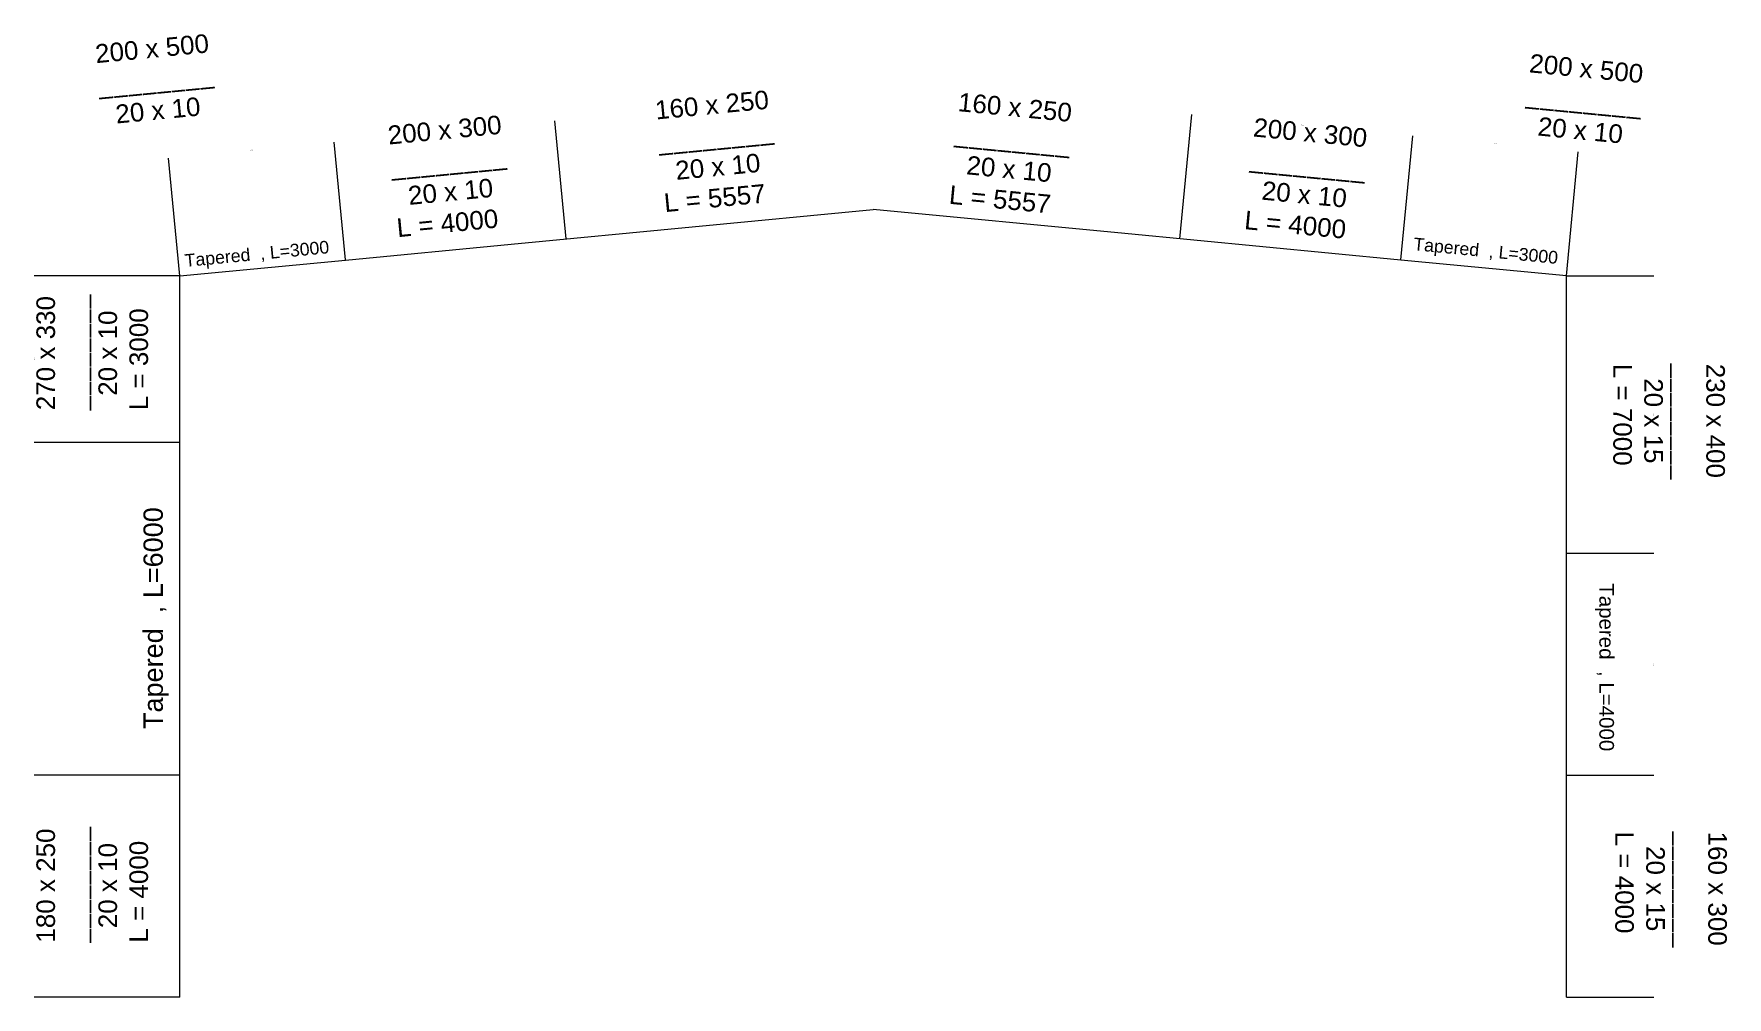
# Model space of a CAD drawing. Header units: inches. Extents: x -15 to 2803056, y 0 to 866270.
# Drawn here: x 1176910 to 1207441, y 189786 to 207149 of the extents above; entities that cross this region are included whole.
import ezdxf

# ---------------------------------------------------------------- set-up
doc = ezdxf.new("R2010")
doc.units = ezdxf.units.IN
doc.header["$LTSCALE"] = 100
doc.header["$MEASUREMENT"] = 0
doc.layers.add('initial layout', color=7, linetype='Continuous')
doc.layers.add('sections', color=3, linetype='Continuous')
doc.styles.get("Standard").update_dxf_attribs({"font": 'arial.ttf'})
doc.dimstyles.new('section', dxfattribs={"dimtxt": 1e-05, "dimasz": 15, "dimexe": 0.0625, "dimexo": 0.0625, "dimgap": 10, "dimtad": 0, "dimtoh": 1, "dimzin": 0, "dimdsep": 46, "dimtxsty": 'Standard', "dimblk": 'OBLIQUE', "dimcen": 0.09, "dimsd1": 1, "dimsd2": 1, "dimclrd": 256, "dimclre": 256, "dimclrt": 256, "dimadec": 0, "dimazin": 0, "dimtfac": 1, "dimtofl": 0, "dimtmove": 0, "dimatfit": 3, "dimfxl": 1, "dimtfillclr": 256, "dimtolj": 1, "dimtzin": 0, "dimlwe": -1, "dimarcsym": 0})

msp = doc.modelspace()

# ---------------------------------------------------------------- texts
at = {"layer": 'sections'}
for s, height, rotation, p in [('Tapered  , L=3000', 228.35228, 5.4835904, (1179640.04, 202947.267)), ('Tapered  , L=3000', 228.35228, 354.5164096, (1201776.325, 203251.284)), ('Tapered  , L=6000', 349.04202, 90, (1179235.893, 194618.477)), ('Tapered  , L=4000', 264.38775, 270, (1205136.586, 197246.478))]:
    msp.add_text(s, height=height, rotation=rotation, dxfattribs=at).set_placement(p)
at = {"layer": 'sections', "char_height": 335.3927, "attachment_point": 1}
for s, insert, rotation in [('200 x 500\\P________\\P  20 x 10', (1177999.975, 206954.23), 5.4835904), ('200 x 500\\P________\\P  20 x 10', (1203894.042, 206790.567), 354.5164096), ('160 x 250\\P________\\P  20 x 10\\PL = 5557', (1188095.866, 205938.713), 5.4835904), ('160 x 250\\P________\\P  20 x 10\\PL = 5557', (1193592.728, 206091.206), 354.5164096), ('200 x 300\\P________\\P  20 x 10\\PL = 4000', (1183276.563, 205487.238), 5.4835904), ('200 x 300\\P________\\P  20 x 10\\PL = 4000', (1198917.45, 205634.547), 354.5164096), ('270 x 330\\P________\\P  20 x 10\\PL = 3000', (1176955.893, 200365.628), 90), ('230 x 400\\P________\\P  20 x 15\\PL = 7000', (1207400.775, 201202.367), 270), ('180 x 250\\P________\\P  20 x 10\\PL = 4000', (1176955.893, 190767.65), 90), ('160 x 300\\P________\\P  20 x 15\\PL = 4000', (1207435.935, 192769.974), 270)]:
    msp.add_mtext_dynamic_manual_height_columns(s, width=2043.53838, gutter_width=1676.963, heights=[0], dxfattribs=dict(at, insert=insert, rotation=rotation))

# ---------------------------------------------------------------- blocks, each defined once
blk = doc.blocks.new('*D225')
at = {"layer": 'Defpoints', "color": 0}
for p in [(1176917, 193786), (1179542, 193786), (1179542, 189786)]:
    blk.add_point(p, dxfattribs=at)
at = {"layer": 'sections', "transparency": 16777216}
for p, q in [((1179542, 193786), (1176917, 193786)), ((1179542, 189786), (1176917, 189786))]:
    blk.add_line(p, q, dxfattribs=at)
at = {"layer": 'sections', "transparency": 16777216, "insert": (1176917, 191786), "char_height": 0.00001, "attachment_point": 5, "rotation": 90}
blk.add_mtext('\\A1;4000.00', dxfattribs=at)
blk = doc.blocks.new('_Oblique')
at = {"color": 0, "linetype": 'ByBlock', "lineweight": -2}
blk.add_line((-0.5, -0.5), (0.5, 0.5), dxfattribs=at)
blk = doc.blocks.new('*D226')
at = {"layer": 'Defpoints', "color": 0}
for p in [(1182324, 205198), (1182528, 203073), (1179542, 202786)]:
    blk.add_point(p, dxfattribs=at)
at = {"layer": 'sections', "transparency": 16777216}
for p, q in [((1182528, 203073), (1182324, 205198)), ((1179542, 202786), (1179338, 204911))]:
    blk.add_line(p, q, dxfattribs=at)
at = {"layer": 'sections', "transparency": 16777216, "insert": (1180831, 205055), "char_height": 10, "attachment_point": 5, "rotation": 5.4836}
blk.add_mtext('\\A1;3000.00', dxfattribs=at)
blk = doc.blocks.new('*D227')
at = {"layer": 'Defpoints', "color": 0}
for p in [(1179542, 202786), (1176917, 199786), (1179542, 199786)]:
    blk.add_point(p, dxfattribs=at)
at = {"layer": 'sections', "transparency": 16777216}
for p, q in [((1179542, 202786), (1176917, 202786)), ((1179542, 199786), (1176917, 199786))]:
    blk.add_line(p, q, dxfattribs=at)
at = {"layer": 'sections', "transparency": 16777216, "insert": (1176917, 201286), "char_height": 10, "attachment_point": 5, "rotation": 90}
blk.add_mtext('\\A1;3000.00', dxfattribs=at)
blk = doc.blocks.new('*D228')
at = {"layer": 'Defpoints', "color": 0}
for p in [(1186306, 205580), (1186510, 203455), (1182528, 203073)]:
    blk.add_point(p, dxfattribs=at)
at = {"layer": 'sections', "transparency": 16777216}
for p, q in [((1186510, 203455), (1186306, 205580)), ((1182528, 203073), (1182324, 205198))]:
    blk.add_line(p, q, dxfattribs=at)
at = {"layer": 'sections', "transparency": 16777216, "insert": (1184315, 205389), "char_height": 10, "attachment_point": 5, "rotation": 5.4836}
blk.add_mtext('\\A1;4000.00', dxfattribs=at)
blk = doc.blocks.new('*D229')
at = {"layer": 'Defpoints', "color": 0}
for p in [(1201771, 205312), (1201556, 203073), (1204542, 202786)]:
    blk.add_point(p, dxfattribs=at)
at = {"layer": 'sections', "transparency": 16777216}
for p, q in [((1201556, 203073), (1201771, 205312)), ((1204542, 202786), (1204757, 205025))]:
    blk.add_line(p, q, dxfattribs=at)
at = {"layer": 'sections', "transparency": 16777216, "insert": (1203264, 205169), "char_height": 10, "attachment_point": 5, "rotation": 354.5164}
blk.add_mtext('\\A1;3000.00', dxfattribs=at)
blk = doc.blocks.new('*D230')
at = {"layer": 'Defpoints', "color": 0}
for p in [(1197789, 205694), (1197574, 203455), (1201556, 203073)]:
    blk.add_point(p, dxfattribs=at)
at = {"layer": 'sections', "transparency": 16777216}
for p, q in [((1197574, 203455), (1197789, 205694)), ((1201556, 203073), (1201771, 205312))]:
    blk.add_line(p, q, dxfattribs=at)
at = {"layer": 'sections', "transparency": 16777216, "insert": (1199780, 205503), "char_height": 10, "attachment_point": 5, "rotation": 354.5164}
blk.add_mtext('\\A1;4000.00', dxfattribs=at)
blk = doc.blocks.new('*D231')
at = {"layer": 'Defpoints', "color": 0}
for p in [(1204542, 193786), (1206117, 193786), (1204542, 189786)]:
    blk.add_point(p, dxfattribs=at)
at = {"layer": 'sections', "transparency": 16777216}
for p, q in [((1204542, 193786), (1206117, 193786)), ((1204542, 189786), (1206117, 189786))]:
    blk.add_line(p, q, dxfattribs=at)
at = {"layer": 'sections', "transparency": 16777216, "insert": (1206117, 191786), "char_height": 10, "attachment_point": 5, "rotation": 90}
blk.add_mtext('\\A1;4000.00', dxfattribs=at)
blk = doc.blocks.new('*D204')
at = {"layer": 'Defpoints', "color": 0}
for p in [(1204542, 197786), (1206117, 197786), (1204542, 193786)]:
    blk.add_point(p, dxfattribs=at)
at = {"layer": 'sections', "transparency": 16777216}
for p, q in [((1204542, 197786), (1206117, 197786)), ((1204542, 193786), (1206117, 193786))]:
    blk.add_line(p, q, dxfattribs=at)
at = {"layer": 'sections', "transparency": 16777216, "insert": (1206117, 195786), "char_height": 10, "attachment_point": 5, "rotation": 90}
blk.add_mtext('\\A1;4000.00', dxfattribs=at)
blk = doc.blocks.new('*D205')
at = {"layer": 'Defpoints', "color": 0}
for p in [(1204542, 197786), (1206117, 197786), (1206117, 197786)]:
    blk.add_point(p, dxfattribs=at)
at = {"layer": 'sections', "transparency": 16777216}
for p in [(1204542, 197786), (1206117, 197786)]:
    blk.add_line(p, (1206117, 197786), dxfattribs=at)
at = {"layer": 'sections', "transparency": 16777216, "insert": (1206048, 197786), "char_height": 10, "attachment_point": 5}
blk.add_mtext('\\A1;0.00', dxfattribs=at)
blk = doc.blocks.new('*D232')
at = {"layer": 'Defpoints', "color": 0}
for p in [(1204542, 202786), (1206117, 202786), (1206117, 197786)]:
    blk.add_point(p, dxfattribs=at)
at = {"layer": 'sections', "transparency": 16777216}
for p, q in [((1204542, 202786), (1206117, 202786)), ((1206117, 197786), (1206117, 197786))]:
    blk.add_line(p, q, dxfattribs=at)
at = {"layer": 'sections', "transparency": 16777216, "insert": (1206117, 200286), "char_height": 10, "attachment_point": 5, "rotation": 90}
blk.add_mtext('\\A1;5000.00', dxfattribs=at)

# ---------------------------------------------------------------- dimensions: what is measured, and where the dimension line sits
at = {"layer": 'sections'}
for p1, p2, distance, picture, middle in [((1182528.078, 203072.744), (1186509.773, 203454.987), 2135.002, '*D228', (1184314.903, 205389.097)), ((1201555.537, 203072.744), (1197573.842, 203454.987), -2249.63, '*D230', (1199779.666, 205503.2)), ((1179541.808, 202786.062), (1182528.078, 203072.744), 2134.94, '*D226', (1180830.927, 205054.573)), ((1204541.808, 202786.062), (1201555.537, 203072.744), -2249.567, '*D229', (1203263.642, 205168.676))]:
    dim = msp.add_aligned_dim(p1=p1, p2=p2, distance=distance, dimstyle='section', override={"dimtxt": 10}, dxfattribs=at)
    dim.commit()
    dim.dimension.update_dxf_attribs({"geometry": picture, "text_midpoint": middle})
for base, p1, p2, override, picture, middle in [((1176916.762, 199786.062), (1179541.808, 202786.062), (1179541.808, 199786.062), {"dimtxt": 10}, '*D227', (1176916.762, 201286.062)), ((1206116.863, 202786.062), (1206116.925, 197786.062), (1204541.808, 202786.062), {"dimtxt": 10, "dimtmove": 1}, '*D232', (1206116.863, 200286.062)), ((1206116.862746765, 197786.062169081), (1204541.807645191, 197786.062169081), (1206116.925246762, 197786.062169081), {"dimtxt": 10, "dimtmove": 1}, '*D205', (1206061.377327256, 197786.06216908)), ((1206116.863, 197786.062), (1204541.808, 193786.062), (1204541.808, 197786.062), {"dimtxt": 10, "dimtmove": 1}, '*D204', (1206116.863, 195786.062)), ((1206116.863, 193786.062), (1204541.808, 189786.062), (1204541.808, 193786.062), {"dimtxt": 10}, '*D231', (1206116.863, 191786.062))]:
    dim = msp.add_linear_dim(base=base, p1=p1, p2=p2, angle=90, dimstyle='section', override=override, dxfattribs=at)
    dim.commit()
    dim.dimension.update_dxf_attribs({"geometry": picture, "text_midpoint": middle})
dim = msp.add_linear_dim(base=(1176916.825, 193786.062), p1=(1179541.808, 189786.062), p2=(1179541.808, 193786.062), angle=90, dimstyle='section', dxfattribs=at)
dim.commit()
dim.dimension.update_dxf_attribs({"geometry": '*D225', "text_midpoint": (1176916.825, 191786.062)})

# ---------------------------------------------------------------- linework, layer by layer
at = {"layer": 'initial layout'}
for p, q in [((1185514.349, 203359.426), (1192041.808, 203986.062)), ((1196578.419, 203550.547), (1192041.808, 203986.062)), ((1182528.078, 203072.744), (1185514.349, 203359.426)), ((1201555.537, 203072.744), (1196578.419, 203550.547)), ((1179541.808, 202786.062), (1182528.078, 203072.744)), ((1204541.808, 202786.062), (1201555.537, 203072.744)), ((1179541.808, 196786.062), (1179541.808, 202786.062)), ((1204541.808, 199786.062), (1204541.808, 202786.062)), ((1204541.808, 196786.062), (1204541.808, 199786.062)), ((1179541.808, 193786.062), (1179541.808, 196786.062)), ((1204541.808, 192786.062), (1204541.808, 196786.062)), ((1179541.808, 189786.062), (1179541.808, 193786.062)), ((1204541.808, 189786.062), (1204541.808, 192786.062))]:
    msp.add_line(p, q, dxfattribs=at)

msp.set_redraw_order([(e.dxf.handle, doc.entitydb.next_handle()) for e in msp.query("TEXT MTEXT ATTDEF DIMENSION ARC_DIMENSION")])  # texts and dimensions are drawn at this point

doc.saveas('drawing.dxf')
